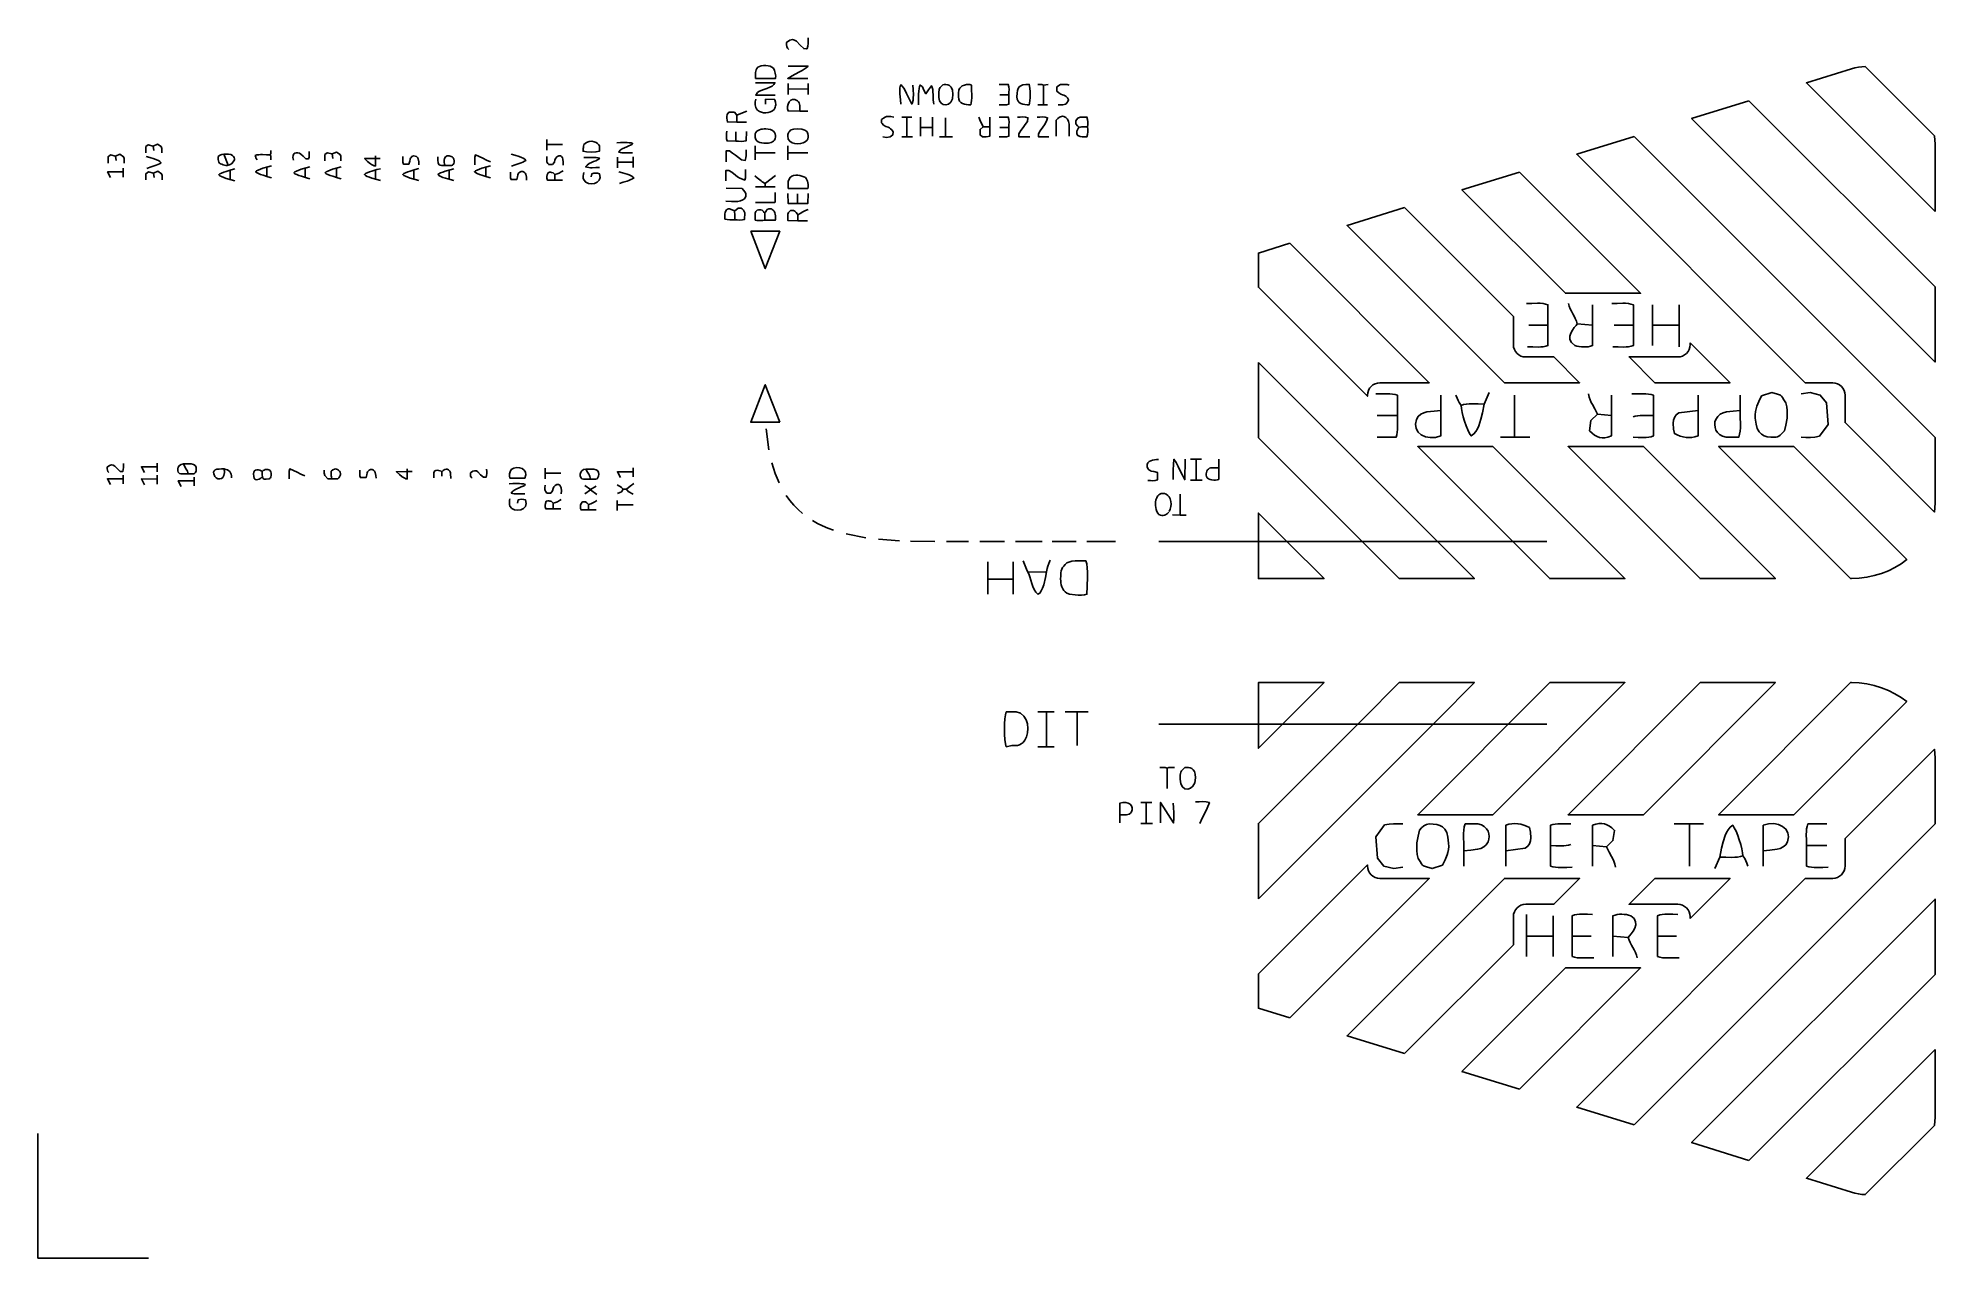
# Model space of a CAD drawing. Extents: x -117 to 9, y -90 to -9.
import ezdxf

# ---------------------------------------------------------------- set-up
doc = ezdxf.new("R2010")
doc.units = 0
doc.layers.add('LINE-ART', color=7, linetype='CONTINUOUS')

msp = doc.modelspace()

# ---------------------------------------------------------------- linework, layer by layer
at = {"layer": 'LINE-ART', "color": 250}
for points in [[(-67.5874, -9.9168), (-67.672, -9.82), (-67.7154, -9.7221), (-67.7305, -9.6033), (-67.7302, -9.4438), (-67.5217, -9.2982), (-67.3466, -9.2511), (-67.1978, -9.2813), (-67.0679, -9.3676), (-66.835, -9.6236), (-66.5891, -9.8495), (-66.4398, -9.8665), (-66.3706, -9.8539), (-66.3211, -9.6844), (-66.303, -9.5129), (-66.3014, -9.3345), (-66.3015, -9.144)], [(-66.3263, -11.8303), (-67.6602, -11.8317), (-67.36, -11.6669), (-66.9145, -11.4235), (-66.694, -11.2964), (-66.5052, -11.1786), (-66.3708, -11.0798), (-66.3136, -11.0096), (-67.6218, -11.0081)], [(-68.4975, -12.9431), (-69.7039, -12.9415), (-69.7824, -12.9452), (-69.671, -12.7693), (-69.5686, -12.6997), (-69.4184, -12.6335), (-69.2382, -12.5675), (-69.0459, -12.4983), (-68.8593, -12.4226), (-68.6964, -12.3371), (-68.575, -12.2385), (-68.513, -12.1235), (-69.7932, -12.121)], [(-67.6397, -12.1733), (-67.6403, -12.5859), (-67.6404, -12.8953)], [(-66.3025, -12.5383), (-67.6402, -12.5292)], [(-66.3028, -12.897), (-66.3025, -12.6039), (-66.3021, -12.1749)], [(-60.1507, -13.5434), (-60.1732, -13.2457), (-60.2088, -12.855), (-60.2164, -12.661), (-60.2092, -12.4873), (-60.1812, -12.3483), (-60.1264, -12.2586), (-60.0413, -12.3398), (-59.9493, -12.4727), (-59.8532, -12.6428), (-59.756, -12.8354), (-59.5701, -13.2293), (-59.415, -13.5371), (-59.3617, -13.4258), (-59.3291, -13.2811), (-59.3129, -13.1131), (-59.309, -12.9319), (-59.3215, -12.5701), (-59.3331, -12.2764)], [(-58.9654, -13.5843), (-58.9636, -13.2722), (-58.9573, -12.8742), (-58.9474, -12.6782), (-58.9302, -12.503), (-58.9037, -12.3627), (-58.8658, -12.2713), (-58.7809, -12.3186), (-58.721, -12.3738), (-58.6787, -12.4366), (-58.6467, -12.5066), (-58.5842, -12.666), (-58.4749, -12.8486), (-58.3015, -12.5918), (-58.1071, -12.3173), (-58.0542, -12.4288), (-58.0233, -12.5717), (-58.0081, -12.7362), (-58.0022, -12.9126), (-57.9991, -13.0912), (-57.9926, -13.2623), (-57.9762, -13.4163), (-57.9435, -13.5434)], [(-53.5702, -12.9303), (-52.9571, -12.9303), (-52.9528, -12.7545), (-52.949, -12.5723), (-52.9595, -12.3954), (-52.9981, -12.2355), (-53.6112, -12.2355)], [(-51.0361, -13.5843), (-50.6682, -13.5843), (-50.6682, -12.2764), (-50.7682, -12.2436), (-50.8446, -12.2325), (-50.9248, -12.2331), (-51.0361, -12.2355)], [(-50.3413, -12.2355), (-50.6682, -12.2764)], [(-49.6874, -13.5843), (-49.3822, -13.582), (-49.2056, -13.551), (-49.1463, -13.5134), (-49.0962, -13.4549), (-49.0475, -13.3711), (-48.9926, -13.2573), (-49.0679, -13.128), (-49.1438, -13.0435), (-49.2229, -12.9895), (-49.3083, -12.9521), (-49.4027, -12.917), (-49.5091, -12.8702), (-49.6303, -12.7976), (-49.7691, -12.6851), (-49.7691, -12.399), (-49.5238, -12.2355), (-49.3738, -12.2325), (-49.2269, -12.2308), (-49.0855, -12.2417), (-48.9516, -12.2764)], [(-69.1466, -13.5494), (-69.1379, -13.2296), (-68.5638, -13.2218), (-68.5062, -13.2547), (-68.4658, -13.4186), (-68.4593, -13.5827), (-68.4701, -13.6636), (-68.4909, -13.7429), (-68.5222, -13.8201), (-68.5645, -13.8948), (-68.6767, -13.9843), (-68.8083, -14.0517), (-68.9534, -14.0961), (-69.1056, -14.1162), (-69.2589, -14.1112), (-69.4072, -14.0799), (-69.5442, -14.0213), (-69.664, -13.9343), (-69.7319, -13.8568), (-69.7793, -13.7723), (-69.8089, -13.6821), (-69.8231, -13.588), (-69.8159, -13.3943), (-69.7782, -13.204)], [(-66.8458, -14.0042), (-66.8438, -13.8267), (-66.8535, -13.6357), (-66.87, -13.5431), (-66.8981, -13.4566), (-66.9408, -13.3795), (-67.0008, -13.3148), (-67.1816, -13.2306), (-67.3361, -13.2268), (-67.4629, -13.2873), (-67.5607, -13.3962), (-67.628, -13.5375), (-67.6635, -13.695), (-67.6658, -13.8529), (-67.6336, -13.9951), (-66.8458, -14.0042), (-66.3288, -14.0049)], [(-53.6112, -13.5843), (-53.4449, -13.5881), (-53.2738, -13.591), (-53.1079, -13.5803), (-52.9571, -13.5434), (-52.9571, -12.9303)], [(-50.3822, -13.5843), (-50.6682, -13.5843)], [(-71.0495, -14.7341), (-71.6623, -14.7216), (-71.694, -14.6003), (-71.7026, -14.4848), (-71.6988, -14.3649), (-71.6933, -14.2306), (-71.5676, -14.0696), (-71.1996, -14.0769), (-71.0404, -14.2846)], [(-70.3956, -14.7469), (-71.0495, -14.7341), (-71.0404, -14.2846), (-70.6694, -14.1284), (-70.3809, -14.0115)], [(-61.336, -15.7096), (-61.0907, -15.7505), (-60.8455, -15.7096), (-60.6821, -15.587), (-60.641, -15.3827), (-60.7341, -15.2604), (-60.8218, -15.175), (-60.9052, -15.1175), (-60.9855, -15.0789), (-61.1404, -15.0223), (-61.2951, -14.9331), (-61.3859, -14.8323), (-61.4202, -14.7751), (-61.4225, -14.7049), (-61.4178, -14.5652), (-61.297, -14.467), (-61.1878, -14.4039), (-61.0871, -14.3694), (-60.9918, -14.3571), (-60.8044, -14.3735), (-60.6002, -14.4017)], [(-60.0689, -15.7096), (-59.7419, -15.7096), (-59.7419, -14.4017)], [(-59.415, -14.4017), (-59.7419, -14.4017), (-60.0689, -14.4017)], [(-58.0252, -14.4017), (-58.0252, -15.0965), (-58.8428, -15.0965), (-58.8428, -14.4017)], [(-58.8428, -15.6687), (-58.8428, -15.0965)], [(-58.0252, -15.6687), (-58.0252, -15.0965)], [(-57.5757, -15.7096), (-57.167, -15.7096), (-57.167, -14.4426)], [(-54.2243, -14.4017), (-54.2243, -15.0557), (-54.6738, -15.0557), (-54.7555, -14.8513), (-54.8373, -14.6878), (-54.9599, -14.4017)], [(-54.2243, -15.0557), (-54.2243, -15.6687), (-54.345, -15.7028), (-54.4603, -15.7138), (-54.5802, -15.7124), (-54.7146, -15.7096), (-54.8782, -15.587), (-54.8782, -15.2191), (-54.6738, -15.0557)], [(-53.5702, -15.0965), (-52.9571, -15.0965), (-52.9528, -14.9206), (-52.949, -14.7384), (-52.9595, -14.5615), (-52.9981, -14.4017), (-53.6112, -14.4017)], [(-53.6112, -15.7096), (-53.4449, -15.7134), (-53.2738, -15.7163), (-53.1079, -15.7056), (-52.9571, -15.6687), (-52.9571, -15.0965)], [(-51.5676, -15.7096), (-52.3033, -15.7096), (-52.3033, -15.5053), (-52.1537, -15.3034), (-52.0171, -15.0966), (-51.8805, -14.8897), (-51.7309, -14.6878), (-51.6902, -14.4426), (-51.85, -14.404), (-52.0268, -14.3935), (-52.2091, -14.3974), (-52.3849, -14.4017)], [(-50.3005, -15.7096), (-50.9953, -15.7096), (-50.9953, -15.5053), (-50.8851, -15.3221), (-50.6964, -15.0671), (-50.596, -14.9205), (-50.5039, -14.7655), (-50.4295, -14.6051), (-50.3822, -14.4426), (-50.542, -14.404), (-50.7189, -14.3935), (-50.9012, -14.3974), (-51.0771, -14.4017)], [(-48.9516, -15.6687), (-48.9428, -15.2906), (-48.9585, -14.8822), (-48.9952, -14.6962), (-49.0617, -14.5382), (-49.1659, -14.42), (-49.3156, -14.3533), (-49.3927, -14.346), (-49.4645, -14.3557), (-49.5316, -14.3795), (-49.5943, -14.4144), (-49.7083, -14.5058), (-49.81, -14.606), (-49.81, -15.6687)], [(-48.2159, -14.4017), (-48.3795, -14.4834), (-48.4703, -14.5842), (-48.5045, -14.6415), (-48.5068, -14.7117), (-48.5021, -14.8513), (-48.3969, -14.9776), (-48.3356, -15.0572), (-48.3049, -15.0779), (-48.2656, -15.085), (-48.2108, -15.0778), (-48.1342, -15.0557), (-47.7255, -15.0557), (-47.7217, -14.8894), (-47.7188, -14.7183), (-47.7295, -14.5524), (-47.7664, -14.4017), (-48.2159, -14.4017)], [(-48.3177, -15.0713), (-48.3719, -15.2044), (-48.4335, -15.3453), (-48.4515, -15.4169), (-48.4527, -15.4883), (-48.4307, -15.5589), (-48.3795, -15.6279), (-48.2289, -15.6938), (-48.0904, -15.716), (-47.9432, -15.7145), (-47.7664, -15.7096), (-47.7295, -15.5589), (-47.7188, -15.393), (-47.7217, -15.2219), (-47.7255, -15.0557)], [(-110.3318, -16.7818), (-110.3318, -16.3673), (-110.166, -16.243), (-109.8344, -16.3259), (-109.793, -16.6159)], [(-109.8344, -16.3259), (-109.5443, -16.2016), (-109.2956, -16.3673), (-109.2647, -16.48), (-109.2532, -16.5683), (-109.2526, -16.6597), (-109.2543, -16.7818)], [(-82.6328, -16.231), (-83.6689, -16.231), (-83.6689, -15.8994)], [(-82.6328, -16.231), (-83.6689, -16.231), (-83.6689, -15.8994)], [(-83.6689, -16.604), (-83.6689, -16.231)], [(-77.9815, -16.7703), (-78.2086, -16.7775), (-78.45, -16.7861), (-78.5696, -16.7847), (-78.685, -16.7764), (-78.7938, -16.7586), (-78.8932, -16.7289), (-78.7878, -16.6064), (-78.6558, -16.5104), (-78.5092, -16.4346), (-78.3599, -16.3732), (-78.2198, -16.3199), (-78.101, -16.2688), (-78.0154, -16.2137), (-77.9749, -16.1486), (-78.0751, -16.1211), (-78.1981, -16.1044), (-78.337, -16.0962), (-78.4845, -16.0943), (-78.7767, -16.101), (-79.0178, -16.1071)], [(-71.7155, -15.3337), (-71.7226, -15.5), (-71.7289, -15.671), (-71.7215, -15.8371), (-71.6876, -15.9886), (-71.1157, -16)], [(-71.1032, -15.3871), (-71.1157, -16), (-70.9399, -16.0079), (-70.7577, -16.0153), (-70.5807, -16.0084), (-70.4201, -15.9729), (-70.4077, -15.36)], [(-69.8146, -16.3141), (-69.8151, -16.749), (-69.8068, -16.7737), (-69.8152, -16.7981), (-69.8157, -17.2413)], [(-67.6443, -16.309), (-67.6448, -16.7442), (-67.6368, -16.7687), (-67.645, -16.7932), (-67.6456, -17.2365)], [(-59.3741, -15.7096), (-59.7419, -15.7096)], [(-56.7174, -15.7096), (-57.167, -15.7096)], [(-112.839, -17.4557), (-112.839, -17.0411), (-112.6732, -16.9168), (-112.3416, -16.9997), (-112.3003, -17.2898)], [(-112.3416, -16.9997), (-112.0515, -16.8754), (-111.8029, -17.0411), (-111.772, -17.1538), (-111.7605, -17.2421), (-111.7598, -17.3336), (-111.7615, -17.4557)], [(-110.2696, -17.8114), (-110.0335, -17.7228), (-109.7712, -17.6419), (-109.6418, -17.5993), (-109.5198, -17.5525), (-109.4097, -17.4995), (-109.3163, -17.4383), (-109.3885, -17.3635), (-109.494, -17.2971), (-109.6236, -17.2381), (-109.768, -17.1858), (-110.0648, -17.0971), (-110.311, -17.0239)], [(-104.8473, -17.5939), (-104.9207, -17.6113), (-105.0055, -17.6126), (-105.0967, -17.6001), (-105.1894, -17.5758), (-105.2786, -17.5419), (-105.3593, -17.5007), (-105.4266, -17.4543), (-105.4755, -17.4048), (-105.5055, -17.3004), (-105.5171, -17.2243), (-105.5183, -17.1452), (-105.5169, -17.0317), (-105.422, -16.957), (-105.3472, -16.9093), (-105.2641, -16.8813), (-105.1439, -16.866), (-104.8473, -17.5939), (-104.7643, -17.5705), (-104.7154, -17.5583), (-104.6719, -17.5373), (-104.605, -17.4877), (-104.51, -17.3737), (-104.4424, -17.2413), (-104.4324, -17.1703), (-104.4457, -17.0973), (-104.4876, -17.0232), (-104.5636, -16.9489), (-104.6805, -16.8991), (-104.84, -16.8747), (-105.0064, -16.8667), (-105.1439, -16.866)], [(-102.9279, -17.2434), (-102.9884, -17.1548), (-103.0113, -17.1072), (-103.0235, -17.0551), (-103.0523, -16.9532), (-102.9443, -16.9212), (-102.8255, -16.9024), (-102.6992, -16.8939), (-102.5681, -16.8931), (-102.3041, -16.9035), (-102.0576, -16.9118), (-102.0262, -16.8269), (-102.0148, -16.7754), (-102.0144, -16.7195), (-102.0162, -16.6218)], [(-101.9685, -18.4318), (-102.2062, -18.3635), (-102.5347, -18.2703), (-102.6994, -18.2161), (-102.8465, -18.1576), (-102.9625, -18.0957), (-103.034, -18.0309), (-102.964, -17.9764), (-102.8498, -17.9189), (-102.7043, -17.8609), (-102.5406, -17.8049), (-102.2106, -17.7081), (-101.964, -17.6477)], [(-102.0162, -17.2434), (-102.014, -17.1382), (-102.0138, -17.0698), (-102.0252, -17.0053), (-102.0576, -16.9118)], [(-100.5081, -17.2692), (-100.5489, -17.083), (-100.5405, -16.9451), (-100.4928, -16.8507), (-100.4158, -16.7949), (-100.3193, -16.7728), (-100.2135, -16.7796), (-100.1081, -16.8103), (-100.0132, -16.8602), (-99.8675, -16.9893), (-99.7828, -17.098), (-99.7412, -17.1393), (-99.6883, -17.1692), (-99.6152, -17.1856), (-99.5133, -17.1863), (-99.4788, -17.0638), (-99.4677, -16.9468), (-99.469, -16.8253), (-99.4719, -16.689)], [(-98.4345, -17.3107), (-98.4345, -16.8961), (-98.2687, -16.7718), (-97.9371, -16.8547), (-97.8957, -17.1448)], [(-97.9371, -16.8547), (-97.647, -16.7304), (-97.3983, -16.8961), (-97.3674, -17.0088), (-97.3559, -17.0971), (-97.3552, -17.1885), (-97.3569, -17.3107)], [(-94.7396, -17.1434), (-95.062, -17.1434), (-95.0587, -17.6468), (-95.1469, -17.632), (-95.2325, -17.602), (-95.3172, -17.5579), (-95.4026, -17.5009), (-95.5815, -17.3521), (-95.7818, -17.1644), (-95.062, -17.1434), (-95.062, -16.9777)], [(-92.1708, -17.5646), (-92.181, -17.3697), (-92.229, -17.1724), (-92.2754, -17.0895), (-92.3412, -17.0261), (-92.4295, -16.9888), (-92.5437, -16.9843), (-92.635, -17.0321), (-92.6962, -17.0822), (-92.7344, -17.1363), (-92.7569, -17.1961), (-92.7836, -17.3388), (-92.8339, -17.5232), (-93.2068, -17.5232), (-93.2414, -17.4007), (-93.2525, -17.2837), (-93.2512, -17.1621), (-93.2483, -17.0258)], [(-90.4263, -17.6148), (-90.0119, -17.6148), (-89.951, -17.5976), (-89.8993, -17.5505), (-89.8601, -17.4807), (-89.8368, -17.395), (-89.8329, -17.3006), (-89.8515, -17.2043), (-89.8963, -17.1133), (-89.9704, -17.0345), (-90.158, -16.9731), (-90.2997, -16.9822), (-90.3997, -17.0458), (-90.4625, -17.1477), (-90.4922, -17.2717), (-90.4932, -17.4017), (-90.4698, -17.5214), (-90.4263, -17.6148), (-90.675, -17.6148), (-90.7567, -17.5993), (-90.8183, -17.5645), (-90.8624, -17.5119), (-90.8921, -17.4431), (-90.9196, -17.2624), (-90.9236, -17.0345)], [(-87.4152, -18.4318), (-87.6529, -18.3635), (-87.9815, -18.2703), (-88.1462, -18.2161), (-88.2933, -18.1576), (-88.4093, -18.0957), (-88.4809, -18.0309), (-88.4109, -17.9764), (-88.2966, -17.9189), (-88.151, -17.8609), (-87.9873, -17.8049), (-87.6573, -17.7081), (-87.4106, -17.6477)], [(-88.4603, -17.5798), (-88.4641, -17.4112), (-88.4671, -17.2377), (-88.4563, -17.0695), (-88.4188, -16.9166), (-88.1599, -17.021), (-87.9159, -17.1394), (-87.6748, -17.2604), (-87.4242, -17.3725)], [(-86.0097, -17.6542), (-85.7736, -17.5656), (-85.5113, -17.4847), (-85.3819, -17.4421), (-85.2599, -17.3953), (-85.1498, -17.3423), (-85.0564, -17.2811), (-85.1286, -17.2063), (-85.2341, -17.1399), (-85.3637, -17.081), (-85.5081, -17.0286), (-85.8049, -16.9399), (-86.0511, -16.8667)], [(-82.5913, -17.5986), (-82.5879, -17.4061), (-82.6065, -17.1943), (-82.6374, -17.1018), (-82.69, -17.0292), (-82.7695, -16.9848), (-82.8815, -16.9769), (-83.0041, -17.0469), (-83.0836, -17.1335), (-83.1345, -17.2455), (-83.1715, -17.3915), (-83.2958, -17.5573), (-83.5446, -17.5573), (-83.6039, -17.486), (-83.6433, -17.4254), (-83.6665, -17.3706), (-83.6772, -17.317), (-83.6759, -17.194), (-83.6689, -17.0184)], [(-80.1815, -17.753), (-80.4085, -17.7602), (-80.6499, -17.7688), (-80.7695, -17.7675), (-80.885, -17.7591), (-80.9938, -17.7413), (-81.0932, -17.7116), (-80.9878, -17.5891), (-80.8558, -17.4931), (-80.7092, -17.4173), (-80.5599, -17.3559), (-80.4198, -17.3026), (-80.301, -17.2515), (-80.2154, -17.1964), (-80.1749, -17.1313), (-80.2751, -17.1038), (-80.3981, -17.0871), (-80.537, -17.0789), (-80.6845, -17.077), (-80.9767, -17.0837), (-81.2178, -17.0898)], [(-77.9281, -17.3915), (-78.9642, -17.3915), (-78.9642, -17.0599)], [(-78.9642, -17.7644), (-78.9642, -17.3915)], [(-77.9281, -17.3708), (-77.9281, -17.0392)], [(-77.9281, -17.7438), (-77.9281, -17.3708)], [(-71.7563, -17.377), (-71.7417, -16.6415), (-71.5373, -16.6455), (-71.3384, -16.7992), (-71.1344, -16.9399), (-70.9304, -17.0806), (-70.7316, -17.2342), (-70.4872, -17.2797), (-70.4454, -17.1208), (-70.4314, -16.9442), (-70.4316, -16.7619), (-70.4325, -16.586)], [(-68.5021, -16.775), (-69.8068, -16.7737)], [(-66.3322, -16.7701), (-67.6368, -16.7687)], [(-112.6676, -18.4259), (-112.8725, -18.042), (-111.8228, -18.0441), (-111.8228, -17.7954)], [(-111.8228, -18.0441), (-111.8228, -18.3864)], [(-110.3179, -18.5815), (-110.3179, -18.1669), (-110.1521, -18.0426), (-109.8205, -18.1255), (-109.7791, -18.4156)], [(-109.8205, -18.1255), (-109.5304, -18.0012), (-109.2817, -18.1669), (-109.2508, -18.2796), (-109.2393, -18.3679), (-109.2387, -18.4593), (-109.2404, -18.5815)], [(-104.4098, -18.6346), (-104.6476, -18.5663), (-104.9761, -18.4731), (-105.1409, -18.4189), (-105.288, -18.3604), (-105.404, -18.2985), (-105.4755, -18.2337), (-105.4055, -18.1792), (-105.2912, -18.1217), (-105.1457, -18.0637), (-104.982, -18.0077), (-104.652, -17.9109), (-104.4054, -17.8505)], [(-104.7294, -17.9327), (-104.7294, -18.5477)], [(-102.2879, -17.7299), (-102.2879, -18.3449)], [(-99.4191, -18.499), (-99.6569, -18.4307), (-99.9854, -18.3375), (-100.1501, -18.2833), (-100.2972, -18.2249), (-100.4132, -18.163), (-100.4847, -18.0982), (-100.4147, -18.0436), (-100.3004, -17.9862), (-100.1549, -17.9282), (-99.9912, -17.8721), (-99.6612, -17.7753), (-99.4145, -17.715)], [(-99.7386, -17.7971), (-99.7386, -18.4121)], [(-97.3403, -18.499), (-97.578, -18.4307), (-97.9066, -18.3375), (-98.0713, -18.2833), (-98.2184, -18.2249), (-98.3344, -18.163), (-98.406, -18.0982), (-98.336, -18.0436), (-98.2217, -17.9862), (-98.0761, -17.9282), (-97.9124, -17.8721), (-97.5824, -17.7753), (-97.3357, -17.715)], [(-97.6598, -17.7971), (-97.6598, -18.4084)], [(-94.7301, -18.6165), (-94.9679, -18.5482), (-95.2964, -18.455), (-95.4611, -18.4008), (-95.6082, -18.3424), (-95.7243, -18.2805), (-95.7958, -18.2157), (-95.7258, -18.1612), (-95.6115, -18.1037), (-95.4659, -18.0457), (-95.3022, -17.9896), (-94.9722, -17.8928), (-94.7256, -17.8325)], [(-95.0497, -17.9146), (-95.0497, -18.5259)], [(-92.1813, -18.6126), (-92.419, -18.5443), (-92.7476, -18.4511), (-92.9123, -18.3969), (-93.0594, -18.3384), (-93.1754, -18.2765), (-93.247, -18.2117), (-93.177, -18.1572), (-93.0627, -18.0997), (-92.9171, -18.0417), (-92.7534, -17.9857), (-92.4234, -17.8889), (-92.1768, -17.8285)], [(-92.5009, -17.9107), (-92.5009, -18.5219)], [(-89.8496, -18.6253), (-90.0873, -18.5569), (-90.4159, -18.4637), (-90.5806, -18.4095), (-90.7277, -18.3511), (-90.8437, -18.2892), (-90.9153, -18.2244), (-90.8453, -18.1699), (-90.731, -18.1124), (-90.5854, -18.0544), (-90.4217, -17.9984), (-90.0917, -17.9016), (-89.8451, -17.8412)], [(-90.1692, -17.9233), (-90.1692, -18.5346)], [(-87.7347, -17.7299), (-87.7347, -18.3411)], [(-85.0126, -18.5982), (-85.0228, -18.4033), (-85.0708, -18.206), (-85.1173, -18.1231), (-85.183, -18.0597), (-85.2713, -18.0224), (-85.3855, -18.0179), (-85.4768, -18.0657), (-85.538, -18.1158), (-85.5762, -18.1699), (-85.5987, -18.2297), (-85.6254, -18.3724), (-85.6757, -18.5568), (-86.0487, -18.5568), (-86.0832, -18.4343), (-86.0944, -18.3173), (-86.0931, -18.1957), (-86.0902, -18.0594)], [(-83.1301, -18.2204), (-83.1301, -18.5934), (-83.6275, -18.5934), (-83.6678, -18.4571), (-83.6717, -18.3426), (-83.6431, -18.2293), (-83.5861, -18.096), (-83.486, -18.0679), (-83.4205, -18.0629), (-83.355, -18.0744), (-83.2545, -18.096), (-83.1301, -18.2204), (-82.9875, -18.1784), (-82.8512, -18.1187), (-82.7196, -18.0476), (-82.5913, -17.9717)], [(-82.6328, -18.5934), (-83.1301, -18.5934)], [(-80.7203, -18.3747), (-80.6788, -18.1675), (-80.5542, -18.1311), (-80.4302, -18.119), (-80.3061, -18.1311), (-80.1815, -18.1675), (-80.1367, -18.4078), (-80.1918, -18.5968), (-80.3217, -18.7333), (-80.5014, -18.8159), (-80.7059, -18.8433), (-80.9102, -18.8144), (-81.0892, -18.7277), (-81.2178, -18.582), (-81.2543, -18.459), (-81.2559, -18.3223), (-81.2384, -18.1911), (-81.2178, -18.0846)], [(-78.8396, -18.8194), (-78.6035, -18.7307), (-78.3412, -18.6498), (-78.2118, -18.6072), (-78.0898, -18.5604), (-77.9797, -18.5075), (-77.8863, -18.4463), (-77.9585, -18.3715), (-78.064, -18.3051), (-78.1935, -18.2461), (-78.338, -18.1938), (-78.6348, -18.1051), (-78.881, -18.0318)], [(-71.7818, -18.6438), (-71.7678, -17.9491), (-71.5635, -17.9532), (-71.3826, -18.0671), (-71.1314, -18.2608), (-70.9868, -18.3642), (-70.8337, -18.4594), (-70.6748, -18.537), (-70.5133, -18.5876), (-70.4716, -18.4285), (-70.4576, -18.2519), (-70.4578, -18.0695), (-70.4587, -17.8936)], [(-69.8012, -19.0303), (-69.1695, -19.031), (-69.1694, -18.8093), (-69.3497, -18.7107), (-69.4233, -18.6449), (-69.6857, -18.4395), (-69.8416, -18.3082)], [(-68.4628, -18.2933), (-69.1282, -18.8013), (-69.1694, -18.8093)], [(-71.7679, -19.9933), (-71.39, -20.0097), (-70.9814, -20.0022), (-70.7947, -19.9692), (-70.6354, -19.9058), (-70.5151, -19.804), (-70.4454, -19.6556), (-70.4365, -19.5787), (-70.4448, -19.5067), (-70.4673, -19.4392), (-70.501, -19.3758), (-70.5901, -19.26), (-70.6882, -19.1563), (-71.7507, -19.1352)], [(-68.4832, -19.413), (-68.4839, -20.0486), (-68.5085, -20.0731), (-69.7968, -20.0718)], [(-68.5047, -19.0319), (-69.1695, -19.031)], [(-67.0079, -19.5101), (-67.0088, -20.1501), (-67.6405, -20.1414), (-67.6482, -19.4849)], [(-66.3104, -19.4865), (-66.3196, -20.1428), (-67.0088, -20.1501)], [(-71.1832, -20.639), (-71.3152, -20.5822), (-71.4549, -20.5178), (-71.5261, -20.4983), (-71.5976, -20.4957), (-71.6686, -20.5162), (-71.7386, -20.566), (-71.8074, -20.7152), (-71.8324, -20.8533), (-71.8339, -21.0005), (-71.8326, -21.1774), (-71.6825, -21.2174), (-71.5169, -21.2314), (-71.3458, -21.2319), (-71.1795, -21.2315)], [(-70.5159, -20.7542), (-70.5942, -20.589), (-70.6932, -20.4962), (-70.7498, -20.4609), (-70.82, -20.4571), (-70.9597, -20.459), (-71.088, -20.5617), (-71.1689, -20.6214), (-71.1902, -20.6516), (-71.198, -20.6909), (-71.192, -20.7458), (-71.1714, -20.8229), (-71.1795, -21.2315), (-71.0133, -21.2385), (-70.8423, -21.2449), (-70.6762, -21.2375), (-70.5248, -21.2035), (-70.5159, -20.7542)], [(-69.8229, -21.2451), (-69.7129, -21.2645), (-69.5173, -21.2684), (-69.3124, -21.265), (-69.1746, -21.2623), (-69.1823, -20.7617), (-69.2478, -20.7208), (-69.2789, -20.6837), (-69.3135, -20.6375), (-69.3685, -20.5939), (-69.461, -20.5645), (-69.5872, -20.5592), (-69.6925, -20.5908), (-69.7352, -20.6227), (-69.7703, -20.6666), (-69.7969, -20.7233), (-69.8141, -20.7938), (-69.8229, -21.2451)], [(-69.1746, -21.2623), (-68.4935, -21.2548), (-68.4733, -21.1765), (-68.465, -21.0803), (-68.4694, -20.9735), (-68.4868, -20.8632), (-68.5178, -20.7568), (-68.5629, -20.6614), (-68.6227, -20.5842), (-68.6978, -20.5325), (-68.7451, -20.5081), (-68.7982, -20.4962), (-68.8546, -20.4957), (-68.9115, -20.5053), (-69.0163, -20.5504), (-69.0918, -20.6223), (-69.1191, -20.697), (-69.1823, -20.7617)], [(-66.9854, -21.2909), (-66.9771, -20.8889), (-67.0178, -20.8477), (-67.0929, -20.7384), (-67.182, -20.6609), (-67.2784, -20.615), (-67.3756, -20.6006), (-67.4671, -20.6176), (-67.5463, -20.6658), (-67.6067, -20.7451), (-67.6417, -20.8553), (-67.642, -21.282), (-66.9854, -21.2909), (-66.3374, -21.2916)], [(-66.9771, -20.8889), (-66.8216, -20.8069), (-66.6596, -20.7023), (-66.488, -20.6029), (-66.3035, -20.5368)], [(-18.5632, -26.7878), (-18.1989, -26.7788), (-17.8214, -26.7708), (-17.6353, -26.7762), (-17.4549, -26.7925), (-17.2834, -26.8233), (-17.1238, -26.8723), (-17.1239, -28.2271)], [(-15.1765, -28.1424), (-15.2347, -27.9654), (-15.3087, -27.7963), (-15.3929, -27.6323), (-15.4817, -27.4705), (-15.5694, -27.3079), (-15.6503, -27.1419), (-15.7189, -26.9695), (-15.7693, -26.7878)], [(-14.1605, -28.2271), (-15.1765, -28.1424), (-15.2606, -28.244), (-15.3776, -28.3862), (-15.5021, -28.5598), (-15.6086, -28.7558), (-15.6717, -28.9651), (-15.6659, -29.1785), (-15.5658, -29.3871), (-15.3458, -29.5817), (-15.2046, -29.6217), (-15.0573, -29.6518), (-14.9061, -29.6714), (-14.7529, -29.6795), (-14.5997, -29.6755), (-14.4485, -29.6583), (-14.3015, -29.6273), (-14.1605, -29.5817), (-14.1605, -28.2271), (-14.1605, -26.8724)], [(-12.8905, -26.7878), (-12.5262, -26.7788), (-12.1487, -26.7708), (-11.9626, -26.7762), (-11.7823, -26.7925), (-11.6108, -26.8233), (-11.4512, -26.8723), (-11.4512, -28.2271)], [(-10.1812, -26.8724), (-10.1812, -28.2271)], [(-8.4032, -26.8723), (-8.4033, -28.2271)], [(-18.3938, -28.2271), (-17.1239, -28.2271), (-17.1239, -29.5817), (-17.2748, -29.6284), (-17.4361, -29.6582), (-17.6053, -29.6744), (-17.7797, -29.6803), (-18.1341, -29.6742), (-18.4785, -29.6663)], [(-12.7212, -28.227), (-11.4512, -28.2271), (-11.4512, -29.5817), (-11.6021, -29.6284), (-11.7634, -29.6582), (-11.9326, -29.6744), (-12.1071, -29.6803), (-12.4614, -29.6742), (-12.8058, -29.6664)], [(-10.1812, -29.5817), (-10.1812, -28.2271), (-8.4033, -28.2271), (-8.4032, -29.6664)], [(-28.5731, -32.7991), (-28.2088, -32.7901), (-27.8313, -32.7822), (-27.6452, -32.7875), (-27.4649, -32.8038), (-27.2934, -32.8347), (-27.1338, -32.8837), (-27.1338, -34.2384)], [(-21.3765, -33.4763), (-21.0378, -32.7143)], [(-11.5552, -32.7991), (-11.1909, -32.7901), (-10.8134, -32.7821), (-10.6273, -32.7875), (-10.4469, -32.8038), (-10.2754, -32.8347), (-10.1158, -32.8838), (-10.1158, -34.2383)], [(-0.2945, -32.7991), (0.298, -32.7137), (0.9762, -32.8811), (1.3963, -33.3938), (1.5028, -34.8302), (0.9147, -35.6115), (0.6092, -35.6691), (0.3187, -35.6866), (0.0239, -35.6831), (-0.2945, -35.6777)], [(-24.2551, -33.8998), (-24.6993, -33.9372), (-25.1685, -33.9927), (-25.3876, -34.0534), (-25.5831, -34.1499), (-25.7451, -34.2928), (-25.8638, -34.4924), (-25.9376, -34.8135), (-25.8972, -35.0957), (-25.7604, -35.3323), (-25.5451, -35.5164), (-25.269, -35.6413), (-24.9501, -35.7002), (-24.6062, -35.6864), (-24.2552, -35.5931), (-24.2551, -33.8998), (-24.2551, -32.8838)], [(-22.9006, -33.5611), (-22.7322, -33.5097), (-22.5506, -33.4777), (-22.3591, -33.4612), (-22.1613, -33.4563), (-21.7607, -33.4662), (-21.3765, -33.4763), (-21.4825, -34.0659), (-21.595, -34.4848), (-21.7225, -34.91), (-21.8076, -35.1104), (-21.9152, -35.295), (-22.0516, -35.4578), (-22.2231, -35.5931), (-22.3323, -35.4229), (-22.4458, -35.1912), (-22.5579, -34.9168), (-22.6631, -34.6184), (-22.7556, -34.3148), (-22.8298, -34.0249), (-22.88, -33.7674), (-22.9006, -33.5611), (-23.0261, -33.3726), (-23.0976, -33.2281), (-23.1552, -33.0808), (-23.2391, -32.8838)], [(-19.3445, -32.8838), (-19.3445, -35.6777)], [(-13.8413, -34.1538), (-14.01, -33.7988), (-14.1757, -33.5054), (-14.2524, -33.358), (-14.3223, -33.1975), (-14.3834, -33.0144), (-14.4338, -32.7991)], [(-12.9099, -34.2383), (-13.8413, -34.1538), (-14.2672, -34.5739), (-14.3718, -35.251), (-14.1963, -35.4092), (-14.029, -35.5352), (-13.8648, -35.6286), (-13.6986, -35.689), (-13.5252, -35.7161), (-13.3393, -35.7094), (-13.1359, -35.6685), (-12.9098, -35.5931), (-12.9099, -34.2383), (-12.9098, -32.8837)], [(-7.1525, -33.8997), (-8.4233, -34.064), (-8.6048, -34.1961), (-8.7218, -34.3613), (-8.786, -34.5486), (-8.8088, -34.747), (-8.7763, -35.1334), (-8.7164, -35.4331), (-8.5276, -35.525), (-8.3366, -35.5998), (-8.1435, -35.6558), (-7.9485, -35.6912), (-7.7518, -35.7044), (-7.5534, -35.6936), (-7.3536, -35.6571), (-7.1525, -35.5931), (-7.1525, -33.8997), (-7.1525, -32.8837)], [(-4.3585, -33.8998), (-4.8082, -33.9391), (-5.267, -33.9952), (-5.4807, -34.0556), (-5.6737, -34.1516), (-5.8384, -34.2937), (-5.9672, -34.4923), (-6.0236, -34.6605), (-6.0423, -34.8406), (-6.0219, -35.0237), (-5.9611, -35.201), (-5.8588, -35.3639), (-5.7137, -35.5035), (-5.5245, -35.611), (-5.2899, -35.6777), (-4.4432, -35.6777), (-4.3848, -35.4832), (-4.3496, -35.2711), (-4.3326, -35.0463), (-4.3294, -34.8136), (-4.3449, -34.3437), (-4.3585, -33.8998), (-4.3585, -32.8838)], [(-68.9061, -36.5209), (-69.0893, -35.129)], [(-28.4885, -34.2383), (-27.1338, -34.2384), (-27.1248, -34.6027), (-27.1169, -34.9802), (-27.1223, -35.1663), (-27.1386, -35.3467), (-27.1695, -35.5182), (-27.2185, -35.6778), (-28.4885, -35.6777)], [(-11.4705, -34.323), (-11.3196, -34.2763), (-11.1583, -34.2465), (-10.9891, -34.2304), (-10.8146, -34.2245), (-10.4602, -34.2305), (-10.1158, -34.2383), (-10.1159, -35.5931), (-10.2668, -35.6397), (-10.4281, -35.6695), (-10.5973, -35.6857), (-10.7717, -35.6916), (-11.1261, -35.6856), (-11.4705, -35.6778)], [(-20.2759, -35.6778), (-19.3445, -35.6777), (-18.3285, -35.6778)], [(-112.7794, -38.0206), (-112.845, -37.9485), (-112.8793, -37.875), (-112.8925, -37.7852), (-112.8947, -37.6644), (-112.7389, -37.5509), (-112.607, -37.5125), (-112.4939, -37.5332), (-112.3941, -37.5966), (-112.2138, -37.787), (-112.0242, -37.9544), (-111.8585, -37.9544), (-111.8236, -37.8253), (-111.8125, -37.6951), (-111.814, -37.5599), (-111.817, -37.4157)], [(-110.4192, -38.0208), (-110.624, -37.6368), (-109.5744, -37.639), (-109.5744, -37.3902)], [(-109.5744, -37.639), (-109.5744, -37.9812)], [(-107.5369, -38.1124), (-107.9927, -38.1124), (-108.0985, -38.0838), (-108.1706, -38.0085), (-108.2078, -37.9021), (-108.2089, -37.7802), (-108.1726, -37.6583), (-108.0977, -37.5521), (-107.9829, -37.4772), (-107.8269, -37.4492), (-107.7336, -37.6432), (-107.6364, -37.7924), (-107.5946, -37.8624), (-107.5619, -37.9358), (-107.5415, -38.0175), (-107.5369, -38.1124), (-107.1661, -38.1124), (-107.0923, -38.0846), (-107.031, -38.0112), (-106.989, -37.9072), (-106.973, -37.7874), (-106.9898, -37.6669), (-107.046, -37.5606), (-107.1485, -37.4835), (-107.304, -37.4505), (-107.8269, -37.4492)], [(-107.7855, -37.4492), (-107.8269, -37.4492)], [(-105.1215, -37.7831), (-105.0988, -38.0286), (-105.1304, -38.2144), (-105.2035, -38.3442), (-105.3053, -38.4216), (-105.423, -38.4503), (-105.5437, -38.4338), (-105.6547, -38.376), (-105.7431, -38.2804), (-105.807, -38.1146), (-105.8189, -37.9905), (-105.7846, -37.9021), (-105.7098, -37.8432), (-105.6003, -37.8078), (-105.4619, -37.7901), (-105.3004, -37.7838), (-105.1215, -37.7831), (-104.9989, -37.8121), (-104.895, -37.8502), (-104.8092, -37.899), (-104.7406, -37.9603), (-104.6886, -38.0357), (-104.6523, -38.1268), (-104.6311, -38.2355), (-104.6242, -38.3633)], [(-102.5881, -38.3114), (-102.6891, -38.3927), (-102.7907, -38.4561), (-102.8887, -38.4955), (-102.9785, -38.5046), (-103.056, -38.4771), (-103.1167, -38.4067), (-103.1563, -38.2873), (-103.1705, -38.1124), (-103.1531, -37.9879), (-103.1045, -37.9039), (-103.0324, -37.8551), (-102.9446, -37.836), (-102.8489, -37.841), (-102.753, -37.8647), (-102.6645, -37.9017), (-102.5914, -37.9465), (-102.6012, -38.147), (-102.5794, -38.3389), (-102.5328, -38.4119), (-102.4497, -38.459), (-102.3204, -38.4723), (-102.1355, -38.4439), (-102.0812, -38.419), (-102.0393, -38.3708), (-102.0099, -38.3048), (-101.993, -38.2267), (-101.9888, -38.1421), (-101.9973, -38.0565), (-102.0185, -37.9756), (-102.0527, -37.9051), (-102.0882, -37.8639), (-102.1454, -37.8357), (-102.2178, -37.8207), (-102.2994, -37.8189), (-102.3838, -37.8304), (-102.4648, -37.8555), (-102.536, -37.8941), (-102.5914, -37.9465)], [(-100.8017, -38.444), (-100.8055, -38.2754), (-100.8085, -38.102), (-100.7977, -37.9337), (-100.7602, -37.7808), (-100.5013, -37.8853), (-100.2573, -38.0037), (-100.0162, -38.1246), (-99.7656, -38.2368)], [(-97.9722, -38.4371), (-97.5577, -38.4371), (-97.5017, -38.3717), (-97.4522, -38.3021), (-97.4133, -38.2293), (-97.389, -38.1545), (-97.3831, -38.0787), (-97.3997, -38.0031), (-97.4428, -37.9288), (-97.5162, -37.8569), (-97.5857, -37.812), (-97.6524, -37.7873), (-97.7165, -37.7805), (-97.7785, -37.7895), (-97.8978, -37.8461), (-98.0136, -37.9397), (-98.01, -38.1626), (-98.0006, -38.251), (-97.9873, -38.308), (-97.9722, -38.4371), (-98.2208, -38.4371), (-98.4281, -38.23), (-98.4694, -38.0642), (-98.4694, -37.8569)], [(-95.0239, -38.4039), (-95.0341, -38.209), (-95.0821, -38.0117), (-95.1285, -37.9288), (-95.1943, -37.8654), (-95.2826, -37.8281), (-95.3968, -37.8236), (-95.4881, -37.8714), (-95.5493, -37.9215), (-95.5875, -37.9756), (-95.61, -38.0354), (-95.6367, -38.1781), (-95.687, -38.3625), (-96.06, -38.3625), (-96.0945, -38.24), (-96.1056, -38.123), (-96.1043, -38.0014), (-96.1014, -37.8651)], [(-92.6267, -37.9466), (-92.9492, -37.9466), (-92.9458, -38.45), (-93.034, -38.4351), (-93.1196, -38.4051), (-93.2044, -38.3611), (-93.2897, -38.3041), (-93.4686, -38.1553), (-93.6689, -37.9676), (-92.9492, -37.9466), (-92.9492, -37.7809)], [(-90.6434, -37.9674), (-90.5532, -37.8812), (-90.5053, -37.8379), (-90.4539, -37.8178), (-90.3532, -37.8015), (-90.3016, -37.8025), (-90.2497, -37.819), (-90.1998, -37.8484), (-90.1545, -37.8878), (-90.1161, -37.9348), (-90.0871, -37.9865), (-90.0699, -38.0405), (-90.067, -38.0939), (-90.0632, -38.4232)], [(-88.635, -38.4065), (-88.7006, -38.3345), (-88.7349, -38.261), (-88.7481, -38.1712), (-88.7503, -38.0504), (-88.5945, -37.9369), (-88.4626, -37.8985), (-88.3495, -37.9191), (-88.2497, -37.9826), (-88.0694, -38.173), (-87.8798, -38.3404), (-87.7141, -38.3404), (-87.6792, -38.2113), (-87.6681, -38.0811), (-87.6696, -37.9459), (-87.6726, -37.8016)], [(-82.7514, -38.0708), (-83.7876, -38.0708), (-83.7876, -37.7392)], [(-80.7785, -38.4606), (-81.2343, -38.4606), (-81.3401, -38.432), (-81.4122, -38.3567), (-81.4494, -38.2503), (-81.4505, -38.1283), (-81.4142, -38.0064), (-81.3393, -37.9003), (-81.2245, -37.8254), (-81.0685, -37.7974), (-80.9752, -37.9913), (-80.878, -38.1405), (-80.8362, -38.2105), (-80.8035, -38.2839), (-80.7831, -38.3657), (-80.7785, -38.4606), (-80.4077, -38.4606), (-80.3339, -38.4328), (-80.2726, -38.3594), (-80.2306, -38.2553), (-80.2146, -38.1356), (-80.2314, -38.015), (-80.2876, -37.9087), (-80.3901, -37.8316), (-80.5456, -37.7986), (-81.0685, -37.7974)], [(-78.7729, -38.349), (-78.9777, -37.9651), (-77.9281, -37.9672), (-77.9281, -37.7185)], [(-68.2288, -38.7127), (-68.3645, -38.4051), (-68.49, -38.0817), (-68.6051, -37.7422), (-68.7097, -37.3861)], [(-43.0244, -37.1636), (-43.1458, -37.1662), (-43.2766, -37.1768), (-43.4082, -37.1996), (-43.532, -37.239), (-43.6392, -37.299), (-43.7213, -37.3841), (-43.7696, -37.4984), (-43.7754, -37.6462), (-43.7136, -37.7644), (-43.6487, -37.8436), (-43.5786, -37.8931), (-43.5013, -37.9222), (-43.3166, -37.9567), (-43.0779, -38.0218), (-43.0779, -38.5045), (-43.2365, -38.5492), (-43.3879, -38.5636), (-43.5453, -38.5618), (-43.7217, -38.5581)], [(-42.0294, -38.4803), (-42.0321, -38.1894), (-42.0337, -37.8431), (-42.0242, -37.481), (-41.9937, -37.1422), (-41.8455, -37.3575), (-41.7093, -37.6204), (-41.571, -37.9072), (-41.4165, -38.1942), (-41.2654, -38.4992), (-41.2478, -37.1378)], [(-40.8851, -38.5211), (-40.5172, -38.5211), (-40.5172, -37.1315)], [(-40.1494, -37.1315), (-40.5172, -37.1315), (-40.8851, -37.1315)], [(-39.005, -37.7037), (-39.005, -38.4803), (-39.1035, -38.5089), (-39.219, -38.5258), (-39.3436, -38.5291), (-39.4692, -38.5169), (-39.5879, -38.4873), (-39.6916, -38.4385), (-39.7725, -38.3687), (-39.8224, -38.2759), (-39.8395, -38.1881), (-39.8394, -38.0988), (-39.8231, -38.0109), (-39.7918, -37.9277), (-39.7464, -37.8523), (-39.6879, -37.7877), (-39.6176, -37.7372), (-39.5363, -37.7037), (-39.005, -37.7037), (-39.005, -37.1315)], [(-112.6792, -38.8167), (-112.884, -38.4328), (-111.8344, -38.4349), (-111.8344, -38.1861)], [(-111.8344, -38.4349), (-111.8344, -38.7771)], [(-110.4192, -38.8346), (-110.624, -38.4507), (-109.5744, -38.4528), (-109.5744, -38.2041)], [(-109.5744, -38.4528), (-109.5744, -38.7951)], [(-107.9671, -38.9546), (-108.172, -38.5707), (-107.1223, -38.5728), (-107.1223, -38.3241)], [(-107.1223, -38.5728), (-107.1223, -38.915)], [(-91.1821, -38.3818), (-91.1821, -38.0503), (-91.162, -37.9653), (-91.1127, -37.9094), (-91.042, -37.8787), (-90.9579, -37.8694), (-90.8681, -37.8775), (-90.7805, -37.8991), (-90.703, -37.9304), (-90.6434, -37.9674), (-90.6434, -38.2574)], [(-85.1286, -39.4302), (-85.3557, -39.4374), (-85.5971, -39.446), (-85.7167, -39.4447), (-85.8322, -39.4363), (-85.9409, -39.4185), (-86.0404, -39.3888), (-85.935, -39.2663), (-85.803, -39.1703), (-85.6563, -39.0945), (-85.507, -39.0331), (-85.367, -38.9798), (-85.2482, -38.9287), (-85.1625, -38.8736), (-85.122, -38.8085), (-85.2222, -38.781), (-85.3453, -38.7643), (-85.4841, -38.7561), (-85.6316, -38.7542), (-85.9239, -38.7609), (-86.1649, -38.767)], [(-82.7099, -39.4384), (-82.7065, -39.2458), (-82.7251, -39.034), (-82.756, -38.9415), (-82.8086, -38.869), (-82.8881, -38.8246), (-83.0001, -38.8167), (-83.1227, -38.8867), (-83.2022, -38.9733), (-83.2532, -39.0853), (-83.2902, -39.2312), (-83.4145, -39.397), (-83.6632, -39.397), (-83.7225, -39.3257), (-83.7619, -39.2651), (-83.7851, -39.2103), (-83.7959, -39.1567), (-83.7946, -39.0337), (-83.7876, -38.8582)], [(-83.7876, -38.4437), (-83.7876, -38.0708)], [(-80.3952, -38.934), (-80.7682, -39.1412), (-81.1412, -38.8925)], [(-78.5911, -39.1265), (-78.7019, -39.024), (-78.7903, -38.9568), (-78.8828, -38.902), (-79.0057, -38.8365)], [(-78.9641, -39.4167), (-78.7122, -39.2988), (-78.5911, -39.1265), (-78.384, -39.1265), (-78.1321, -38.9371), (-77.8866, -38.7535)], [(-77.9281, -37.9672), (-77.9281, -38.3095)], [(-40.1086, -38.5211), (-40.5172, -38.5211)], [(-85.6268, -40.051), (-85.5855, -39.8437), (-85.4609, -39.8073), (-85.3368, -39.7952), (-85.2127, -39.8073), (-85.0881, -39.8437), (-85.0433, -40.084), (-85.0983, -40.2731), (-85.2282, -40.4095), (-85.4079, -40.4921), (-85.6124, -40.5196), (-85.8166, -40.4906), (-85.9955, -40.404), (-86.1241, -40.2583), (-86.1607, -40.1352), (-86.1622, -39.9985), (-86.1447, -39.8673), (-86.1241, -39.7609)], [(-83.2488, -40.0601), (-83.2488, -40.4332), (-83.7462, -40.4332), (-83.7865, -40.2968), (-83.7903, -40.1824), (-83.7617, -40.069), (-83.7047, -39.9358), (-83.6046, -39.9077), (-83.5391, -39.9026), (-83.4736, -39.9142), (-83.3731, -39.9358), (-83.2488, -40.0601), (-83.1062, -40.0181), (-82.9699, -39.9584), (-82.8383, -39.8874), (-82.7099, -39.8115)], [(-80.8925, -40.136), (-81.0156, -40.0259), (-81.0928, -39.9782), (-81.1734, -39.968), (-81.3069, -39.9701), (-81.3838, -40.0736), (-81.4338, -40.1832), (-81.4437, -40.2472), (-81.441, -40.3209), (-81.4238, -40.4073), (-81.3899, -40.5089), (-80.8925, -40.5089), (-80.8925, -40.136), (-80.7499, -40.0941), (-80.6136, -40.0343), (-80.482, -39.9632), (-80.3537, -39.8872)], [(-80.3537, -39.4729), (-80.7682, -39.1827), (-81.1412, -39.4314)], [(-77.9281, -40.1627), (-79.0057, -40.1627), (-79.0057, -39.8725)], [(-79.0057, -40.5357), (-79.0057, -40.1627)], [(-77.9281, -39.4582), (-78.2597, -39.2923), (-78.384, -39.1265)], [(-66.6774, -40.7467), (-66.9738, -40.4841), (-67.2528, -40.198), (-67.5142, -39.8873), (-67.7575, -39.5509)], [(-42.3218, -40.6526), (-42.4249, -40.7463), (-42.5521, -40.8277), (-42.6254, -40.8557), (-42.7056, -40.8711), (-42.793, -40.8705), (-42.8878, -40.8509), (-42.9816, -40.8001), (-43.0592, -40.7161), (-43.1212, -40.6074), (-43.168, -40.4826), (-43.2002, -40.3501), (-43.2183, -40.2186), (-43.223, -40.0965), (-43.2147, -39.9925), (-43.1846, -39.8447), (-43.1334, -39.6991), (-43.0969, -39.6308), (-43.0514, -39.5674), (-42.9958, -39.5103), (-42.9287, -39.4611), (-42.834, -39.4208), (-42.7279, -39.407), (-42.6164, -39.421), (-42.5057, -39.4641), (-42.4019, -39.5374), (-42.3111, -39.6423), (-42.2394, -39.7799), (-42.193, -39.9516), (-42.1804, -40.1209), (-42.1965, -40.2899), (-42.2373, -40.4547), (-42.2986, -40.6112)], [(-42.0805, -40.8415), (-41.5799, -40.8509), (-41.5799, -39.4611)], [(-82.7514, -40.4332), (-83.2488, -40.4332)], [(-80.3952, -40.5089), (-80.8925, -40.5089)], [(-64.6256, -41.8588), (-64.9919, -41.7232), (-65.3447, -41.5722), (-65.6837, -41.4048), (-66.0087, -41.2204)], [(-41.1712, -40.8509), (-41.5799, -40.8509)], [(-62.4651, -42.3539), (-63.7821, -42.1045)], [(-60.2188, -42.5513), (-61.6157, -42.4544)], [(-57.8876, -42.6044), (-59.4965, -42.5785)], [(-55.6341, -42.6075), (-57.0947, -42.6072)], [(-53.2458, -42.6075), (-54.8812, -42.6075)], [(-50.7528, -42.6075), (-52.5265, -42.6075)], [(-48.4922, -42.6075), (-50.0776, -42.6075)], [(-45.8733, -42.6075), (-47.7699, -42.6075)], [(-42.9925, -42.6075), (-17.2074, -42.6075)], [(-52.6772, -43.9599), (-52.6772, -45.1014), (-54.3562, -45.1014), (-54.3562, -43.9599)], [(-51.6895, -44.6456), (-50.4609, -44.6311), (-50.5307, -45.0062), (-50.6412, -45.4734), (-50.7152, -45.6968), (-50.8035, -45.8894), (-50.9075, -46.0334), (-51.0286, -46.1108), (-51.176, -45.975), (-51.2883, -45.8025), (-51.3746, -45.6034), (-51.4442, -45.3878), (-51.506, -45.1659), (-51.5693, -44.948), (-51.6433, -44.744), (-51.737, -44.5643), (-52.0056, -43.8925)], [(-50.4609, -44.6311), (-50.4124, -44.408), (-50.361, -44.2357), (-50.3009, -44.0673), (-50.2257, -43.8559)], [(-54.3562, -46.1089), (-54.3562, -45.1014)], [(-52.6772, -46.1089), (-52.6772, -45.1014)], [(-49.9408, -53.9194), (-51.029, -53.9194)], [(-51.029, -56.2416), (-50.4484, -56.2416), (-50.4484, -53.9194)], [(-47.6912, -53.9194), (-49.2149, -53.9194)], [(-48.4169, -56.1688), (-48.4169, -53.9194)], [(-42.9925, -54.7397), (-17.2074, -54.7397)], [(-49.9408, -56.2416), (-50.4484, -56.2416)], [(-42.4415, -59.0136), (-42.4415, -57.6648), (-42.5623, -57.6308), (-42.6776, -57.6198), (-42.7975, -57.6212), (-42.932, -57.624)], [(-41.951, -57.624), (-42.0855, -57.6212), (-42.2054, -57.6198), (-42.3208, -57.6308), (-42.4415, -57.6648)], [(-45.5887, -60.7711), (-45.3796, -60.7784), (-45.1606, -60.7735), (-45.0567, -60.754), (-44.9615, -60.7163), (-44.8787, -60.6556), (-44.812, -60.5668), (-44.7671, -60.4345), (-44.7703, -60.3006), (-44.818, -60.1744), (-44.9061, -60.0656), (-45.0311, -59.9836), (-45.189, -59.9381), (-45.3762, -59.9386), (-45.5887, -59.9946), (-45.5887, -60.7711), (-45.5887, -61.3025)], [(-43.4633, -59.9537), (-43.8311, -59.9537), (-44.1989, -59.9537)], [(-44.1989, -61.3433), (-43.8311, -61.3433), (-43.8311, -59.9537)], [(-42.891, -61.3025), (-42.8745, -59.9396), (-42.0107, -61.303), (-41.9937, -61.0159), (-42.0036, -60.6448), (-42.0225, -60.2757), (-42.0328, -59.9946)], [(-40.5566, -59.9004), (-40.3216, -59.895), (-40.0798, -59.891), (-39.8453, -59.9061), (-39.6322, -59.9583), (-39.7778, -60.3193), (-39.9428, -60.6593), (-40.1114, -60.9954), (-40.2677, -61.3447)], [(-43.4224, -61.3433), (-43.8311, -61.3433)], [(-26.7759, -64.2529), (-27.3684, -64.3383), (-28.0466, -64.1709), (-28.4667, -63.6582), (-28.5732, -62.2218), (-27.9851, -61.4405), (-27.6796, -61.3829), (-27.3891, -61.3654), (-27.0943, -61.3689), (-26.7759, -61.3743)], [(-22.7119, -63.1522), (-22.2622, -63.1129), (-21.8034, -63.0568), (-21.5897, -62.9964), (-21.3967, -62.9004), (-21.232, -62.7583), (-21.1032, -62.5597), (-21.0468, -62.3915), (-21.0281, -62.2114), (-21.0485, -62.0283), (-21.1093, -61.851), (-21.2116, -61.6881), (-21.3567, -61.5485), (-21.5459, -61.441), (-21.7805, -61.3743), (-22.6272, -61.3743), (-22.6856, -61.5688), (-22.7208, -61.7809), (-22.7378, -62.0057), (-22.741, -62.2384), (-22.7255, -62.7083), (-22.7119, -63.1522), (-22.7119, -64.1682)], [(-19.9179, -63.1523), (-18.6471, -62.988), (-18.4656, -62.8559), (-18.3486, -62.6907), (-18.2844, -62.5034), (-18.2616, -62.305), (-18.2941, -61.9186), (-18.354, -61.6189), (-18.5428, -61.527), (-18.7338, -61.4522), (-18.9269, -61.3962), (-19.1219, -61.3608), (-19.3186, -61.3476), (-19.517, -61.3584), (-19.7168, -61.3949), (-19.9179, -61.4589), (-19.9179, -63.1523), (-19.9179, -64.1683)], [(-15.5999, -62.729), (-15.7508, -62.7757), (-15.9121, -62.8055), (-16.0813, -62.8216), (-16.2558, -62.8275), (-16.6102, -62.8215), (-16.9546, -62.8137), (-16.9545, -61.4589), (-16.8036, -61.4123), (-16.6423, -61.3825), (-16.4731, -61.3663), (-16.2987, -61.3604), (-15.9443, -61.3664), (-15.5999, -61.3742)], [(-14.1605, -62.8137), (-13.2291, -62.8982), (-12.8032, -62.4781), (-12.6986, -61.801), (-12.8741, -61.6428), (-13.0414, -61.5168), (-13.2056, -61.4234), (-13.3718, -61.363), (-13.5452, -61.3359), (-13.7311, -61.3426), (-13.9345, -61.3835), (-14.1606, -61.4589), (-14.1605, -62.8137), (-14.1606, -64.1683)], [(-6.7945, -61.3742), (-7.7259, -61.3743), (-8.7419, -61.3742)], [(-7.7259, -64.1682), (-7.7259, -61.3743)], [(-4.1698, -63.4909), (-4.3382, -63.5423), (-4.5198, -63.5743), (-4.7113, -63.5908), (-4.9091, -63.5957), (-5.3097, -63.5858), (-5.6939, -63.5757), (-5.5879, -62.9861), (-5.4754, -62.5672), (-5.3479, -62.142), (-5.2628, -61.9416), (-5.1552, -61.757), (-5.0188, -61.5942), (-4.8473, -61.4589), (-4.7381, -61.6291), (-4.6246, -61.8608), (-4.5125, -62.1352), (-4.4073, -62.4336), (-4.3148, -62.7372), (-4.2406, -63.0271), (-4.1904, -63.2846), (-4.1698, -63.4909), (-4.0443, -63.6794), (-3.9728, -63.8239), (-3.9152, -63.9712), (-3.8313, -64.1682)], [(-2.8153, -63.1522), (-2.3711, -63.1148), (-1.9019, -63.0593), (-1.6828, -62.9986), (-1.4873, -62.9021), (-1.3253, -62.7592), (-1.2066, -62.5596), (-1.1328, -62.2385), (-1.1732, -61.9563), (-1.31, -61.7197), (-1.5254, -61.5356), (-1.8014, -61.4107), (-2.1203, -61.3518), (-2.4642, -61.3656), (-2.8152, -61.4589), (-2.8153, -63.1522), (-2.8153, -64.1682)], [(1.4181, -62.8137), (0.0634, -62.8136), (0.0544, -62.4493), (0.0465, -62.0718), (0.0519, -61.8857), (0.0682, -61.7053), (0.0991, -61.5338), (0.1481, -61.3742), (1.4181, -61.3743)], [(-15.5152, -64.2529), (-15.8795, -64.2619), (-16.257, -64.2699), (-16.4431, -64.2645), (-16.6235, -64.2482), (-16.795, -64.2173), (-16.9546, -64.1682), (-16.9546, -62.8137)], [(-13.2291, -62.8982), (-13.0604, -63.2532), (-12.8948, -63.5466), (-12.818, -63.694), (-12.7481, -63.8545), (-12.687, -64.0376), (-12.6366, -64.2529)], [(1.5027, -64.2529), (1.1384, -64.2619), (0.7609, -64.2699), (0.5748, -64.2645), (0.3945, -64.2482), (0.223, -64.2173), (0.0634, -64.1683), (0.0634, -62.8136)], [(-5.6939, -63.5757), (-6.0326, -64.3377)], [(-16.7852, -67.4703), (-16.7852, -68.8249), (-18.5631, -68.8249), (-18.5632, -67.3856)], [(-14.2452, -68.825), (-15.5152, -68.8249), (-15.5152, -67.4703), (-15.3643, -67.4236), (-15.203, -67.3938), (-15.0338, -67.3776), (-14.8594, -67.3717), (-14.505, -67.3778), (-14.1606, -67.3856)], [(-12.8059, -68.8249), (-11.7899, -68.9096), (-11.7058, -68.808), (-11.5888, -68.6658), (-11.4643, -68.4922), (-11.3578, -68.2962), (-11.2947, -68.0869), (-11.3005, -67.8735), (-11.4006, -67.6649), (-11.6206, -67.4703), (-11.7618, -67.4303), (-11.9091, -67.4002), (-12.0603, -67.3806), (-12.2136, -67.3725), (-12.3667, -67.3765), (-12.5179, -67.3937), (-12.6649, -67.4247), (-12.8059, -67.4703), (-12.8059, -68.8249), (-12.8059, -70.1796)], [(-8.5726, -68.8249), (-9.8425, -68.8249), (-9.8425, -67.4703), (-9.6916, -67.4236), (-9.5303, -67.3938), (-9.3611, -67.3776), (-9.1867, -67.3717), (-8.8323, -67.3778), (-8.4879, -67.3857)], [(-18.5632, -70.1797), (-18.5631, -68.8249)], [(-16.7852, -70.1796), (-16.7852, -68.8249)], [(-14.0759, -70.2642), (-14.4402, -70.2732), (-14.8177, -70.2812), (-15.0038, -70.2758), (-15.1841, -70.2595), (-15.3556, -70.2287), (-15.5152, -70.1797), (-15.5152, -68.8249)], [(-11.7899, -68.9096), (-11.7317, -69.0866), (-11.6577, -69.2557), (-11.5735, -69.4197), (-11.4847, -69.5815), (-11.397, -69.7441), (-11.3161, -69.9101), (-11.2475, -70.0825), (-11.1971, -70.2642)], [(-8.4032, -70.2642), (-8.7675, -70.2732), (-9.145, -70.2812), (-9.3311, -70.2758), (-9.5115, -70.2595), (-9.683, -70.2287), (-9.8426, -70.1797), (-9.8425, -68.8249)], [(-117.4972, -90.2198), (-117.4972, -81.9415)], [(-117.4972, -90.2198), (-110.1541, -90.2198)]]:
    msp.add_lwpolyline(points, dxfattribs=at)
for points in [[(-69.8009, -11.8417), (-68.48, -11.8435), (-68.4625, -11.7713), (-68.4584, -11.6859), (-68.4659, -11.5919), (-68.483, -11.4943), (-68.5388, -11.3069), (-68.6105, -11.1622), (-68.7046, -11.081), (-68.8273, -11.0228), (-68.9691, -10.9867), (-69.1207, -10.9714), (-69.2726, -10.9757), (-69.4155, -10.9985), (-69.5399, -11.0388), (-69.6363, -11.0952), (-69.7076, -11.1848), (-69.7563, -11.271), (-69.7866, -11.3559), (-69.8023, -11.4419), (-69.8065, -11.6261), (-69.8009, -11.8417)], [(8.6041, -20.6837), (0.0526, -12.1322), (3.0416, -11.2046), (3.2758, -11.1405), (3.5087, -11.0935), (3.7399, -11.0631), (3.9692, -11.0488), (8.5692, -15.6488), (8.6041, -16.2046), (8.6041, -20.6837)], [(-57.3713, -12.2764), (-57.4643, -12.37), (-57.5307, -12.4431), (-57.5751, -12.5073), (-57.6016, -12.5739), (-57.6186, -12.7602), (-57.6166, -13.0938), (-57.5762, -13.3139), (-57.4697, -13.4745), (-57.3191, -13.5702), (-57.1466, -13.5957), (-56.974, -13.5457), (-56.8234, -13.4149), (-56.7169, -13.1979), (-56.6765, -12.8895), (-56.7063, -12.6069), (-56.785, -12.4171), (-56.8963, -12.3032), (-57.0238, -12.2482), (-57.1514, -12.235), (-57.2627, -12.2467), (-57.3414, -12.2661), (-57.3713, -12.2764)], [(-56.0634, -12.3173), (-56.1485, -12.4059), (-56.2113, -12.4817), (-56.2551, -12.5516), (-56.2834, -12.6224), (-56.3069, -12.7944), (-56.3087, -13.0529), (-56.2891, -13.2154), (-56.234, -13.3412), (-56.1496, -13.4349), (-56.0415, -13.5011), (-55.9157, -13.5445), (-55.7782, -13.5697), (-55.6347, -13.5814), (-55.4913, -13.5843), (-55.4551, -13.4543), (-55.4344, -13.3005), (-55.4257, -13.1301), (-55.4259, -12.9501), (-55.4399, -12.5898), (-55.4503, -12.2764), (-55.5456, -12.2456), (-55.6278, -12.2312), (-55.7008, -12.2302), (-55.7684, -12.2394), (-55.9032, -12.2764), (-56.0634, -12.3173)], [(-52.4259, -13.0529), (-52.4064, -13.2189), (-52.3517, -13.3464), (-52.2677, -13.4402), (-52.16, -13.5057), (-52.0344, -13.5477), (-51.8968, -13.5714), (-51.7529, -13.5819), (-51.6084, -13.5843), (-51.5793, -13.4701), (-51.5585, -13.3093), (-51.546, -13.1173), (-51.5419, -12.9099), (-51.546, -12.7024), (-51.5585, -12.5105), (-51.5793, -12.3497), (-51.6084, -12.2355), (-51.8408, -12.2428), (-52.026, -12.2679), (-52.169, -12.3154), (-52.2748, -12.39), (-52.3484, -12.4963), (-52.3948, -12.6392), (-52.419, -12.8231), (-52.4259, -13.0529)], [(-3.7633, -13.3163), (8.6041, -25.6837), (8.6041, -30.6837), (-7.5791, -14.5005), (-3.7633, -13.3163)], [(-81.2178, -16.2194), (-81.2268, -16.3599), (-81.2407, -16.4149), (-81.2535, -16.4862), (-81.2591, -16.6755), (-81.0322, -16.7208), (-80.7203, -16.736), (-80.4084, -16.7208), (-80.1815, -16.6755), (-80.1815, -16.3024), (-80.2182, -16.2411), (-80.2927, -16.1683), (-80.3993, -16.0972), (-80.5324, -16.0406), (-80.6864, -16.0115), (-80.8557, -16.023), (-81.0347, -16.0879), (-81.2178, -16.2194)], [(-69.1003, -16.1427), (-68.928, -16.1346), (-68.7628, -16.0881), (-68.5997, -16.0037), (-68.5287, -15.926), (-68.483, -15.8328), (-68.4628, -15.7306), (-68.468, -15.6264), (-68.4923, -15.5108), (-68.5335, -15.4179), (-68.6013, -15.343), (-68.7056, -15.2814), (-68.8139, -15.2322), (-68.9608, -15.1996), (-69.1114, -15.1851), (-69.2307, -15.1904), (-69.3309, -15.1957), (-69.4337, -15.2124), (-69.5342, -15.2416), (-69.6275, -15.2845), (-69.7086, -15.3423), (-69.7728, -15.4162), (-69.8149, -15.5072), (-69.8302, -15.6165), (-69.8151, -15.7655), (-69.772, -15.8844), (-69.7038, -15.9763), (-69.6139, -16.0445), (-69.5055, -16.092), (-69.3816, -16.1221), (-69.2455, -16.1379), (-69.1003, -16.1427)], [(-66.4953, -16.0478), (-66.3723, -15.9415), (-66.3209, -15.8404), (-66.2937, -15.7321), (-66.2912, -15.6197), (-66.314, -15.5063), (-66.3762, -15.386), (-66.4695, -15.2993), (-66.5865, -15.2411), (-66.7193, -15.2065), (-67.0023, -15.1876), (-67.2574, -15.2018), (-67.3428, -15.2226), (-67.4203, -15.2547), (-67.4889, -15.2976), (-67.5476, -15.3506), (-67.5951, -15.4132), (-67.6304, -15.4848), (-67.6524, -15.5648), (-67.6601, -15.6527), (-67.6227, -15.8614), (-67.5212, -16.0126), (-67.372, -16.1121), (-67.192, -16.1662), (-66.9977, -16.1807), (-66.8057, -16.1618), (-66.6327, -16.1155), (-66.4953, -16.0478)], [(-11.395, -15.6846), (8.6041, -35.6837), (8.6041, -40.0672), (8.5667, -40.6463), (2.6244, -34.704), (2.6244, -32.8842), (2.6076, -32.7185), (2.5593, -32.564), (2.4831, -32.4239), (2.3822, -32.3018), (2.26, -32.2008), (2.1199, -32.1246), (1.9654, -32.0763), (1.7997, -32.0595), (-0.0201, -32.0595), (-15.2108, -16.8688), (-11.395, -15.6846)], [(-67.6395, -19.1401), (-66.3183, -19.1417), (-66.3017, -19.069), (-66.2984, -18.9772), (-66.3071, -18.8735), (-66.3264, -18.7651), (-66.3548, -18.6592), (-66.391, -18.5628), (-66.4337, -18.4833), (-66.4814, -18.4277), (-66.589, -18.3672), (-66.7135, -18.3186), (-66.8492, -18.2843), (-66.9902, -18.2667), (-67.1306, -18.2681), (-67.2647, -18.2909), (-67.3867, -18.3374), (-67.4908, -18.41), (-67.6307, -18.6561), (-67.6395, -19.1401)], [(-19.0266, -18.053), (-10.9692, -26.1104), (-15.9692, -26.1104), (-22.8425, -19.2371), (-19.0266, -18.053)], [(-26.6583, -20.4213), (-19.4249, -27.6547), (-19.4249, -29.5192), (-19.4081, -29.6849), (-19.3598, -29.8394), (-19.2836, -29.9795), (-19.1827, -30.1017), (-19.0605, -30.2026), (-18.9204, -30.2788), (-18.7659, -30.3271), (-18.6002, -30.3439), (-16.7357, -30.3439), (-15.0201, -32.0595), (-20.0201, -32.0595), (-30.4742, -21.6054), (-26.6583, -20.4213)], [(-70.1149, -21.9869), (-69.1544, -24.4741), (-68.1939, -21.9869), (-70.1149, -21.9869)], [(-34.29, -22.7896), (-25.0201, -32.0595), (-28.301, -32.0595), (-28.4667, -32.0763), (-28.6212, -32.1246), (-28.7613, -32.2008), (-28.8835, -32.3018), (-28.9844, -32.4239), (-29.0606, -32.564), (-29.1089, -32.7185), (-29.1257, -32.8842), (-29.1257, -32.9539), (-36.3685, -25.7111), (-36.3685, -23.4346), (-34.29, -22.7896)], [(-7.6763, -29.4033), (-5.0201, -32.0595), (-10.0201, -32.0595), (-11.7357, -30.3439), (-8.501, -30.3439), (-8.3353, -30.3271), (-8.1808, -30.2788), (-8.0407, -30.2026), (-7.9186, -30.1017), (-7.8176, -29.9795), (-7.7414, -29.8394), (-7.6931, -29.6849), (-7.6763, -29.5192), (-7.6763, -29.4033)], [(-36.3685, -30.7111), (-24.4321, -42.6475), (-22.0124, -45.0672), (-27.0124, -45.0672), (-29.4321, -42.6475), (-36.3685, -35.7111), (-36.3685, -30.7111)], [(-68.1921, -34.6802), (-69.1527, -32.193), (-70.1132, -34.6802), (-68.1921, -34.6802)], [(-1.3953, -35.2544), (-1.3145, -34.871), (-1.2371, -34.4128), (-1.2175, -34.1651), (-1.22, -33.91), (-1.2519, -33.6515), (-1.3202, -33.3933), (-1.4433, -33.1818), (-1.5319, -33.0372), (-1.6022, -32.9441), (-1.6702, -32.8871), (-1.8639, -32.8204), (-2.2419, -32.7144), (-2.9301, -32.9359), (-3.1095, -33.2916), (-3.2474, -33.6196), (-3.2964, -33.79), (-3.3298, -33.9736), (-3.3458, -34.1773), (-3.3426, -34.4077), (-3.2974, -34.7995), (-3.2121, -35.1017), (-3.0905, -35.3257), (-2.9366, -35.4832), (-2.754, -35.5856), (-2.5465, -35.6445), (-2.3181, -35.6714), (-2.0725, -35.6778), (-1.9653, -35.6682), (-1.8692, -35.6411), (-1.7818, -35.5992), (-1.7009, -35.5448), (-1.5491, -35.4091), (-1.3953, -35.2544)], [(-20.7866, -36.293), (-12.0124, -45.0672), (-17.0124, -45.0672), (-25.7866, -36.293), (-20.7866, -36.293)], [(-10.7866, -36.293), (-2.0124, -45.0672), (-7.0124, -45.0672), (-15.7866, -36.293), (-10.7866, -36.293)], [(-0.7866, -36.293), (6.7258, -43.8054), (6.3431, -44.0847), (5.9337, -44.3333), (5.4998, -44.5492), (5.0437, -44.7303), (4.5676, -44.8747), (4.0737, -44.9803), (3.5643, -45.0451), (3.0416, -45.0672), (2.9876, -45.0672), (-5.7866, -36.293), (-0.7866, -36.293)], [(-86.0413, -37.8129), (-86.118, -37.9673), (-86.1587, -38.11), (-86.1614, -38.2492), (-86.1241, -38.3931), (-85.1294, -38.3931), (-85.0775, -38.1727), (-85.0996, -37.993), (-85.1824, -37.8548), (-85.3127, -37.7589), (-85.477, -37.706), (-85.6621, -37.6969), (-85.8546, -37.7323), (-86.0413, -37.8129)], [(-34.4321, -42.6475), (-32.0124, -45.0672), (-36.3685, -45.0672), (-36.3685, -42.6475), (-36.3685, -40.7111), (-34.4321, -42.6475)], [(-49.1177, -44.0268), (-49.2263, -44.1371), (-49.3149, -44.2355), (-49.385, -44.3314), (-49.4384, -44.4342), (-49.477, -44.5532), (-49.5024, -44.6978), (-49.5163, -44.8774), (-49.5206, -45.1014), (-49.5156, -45.229), (-49.4999, -45.361), (-49.4724, -45.4937), (-49.4319, -45.6236), (-49.3773, -45.7469), (-49.3075, -45.8601), (-49.2213, -45.9596), (-49.1177, -46.0417), (-48.9264, -46.097), (-48.5605, -46.1532), (-48.3488, -46.1691), (-48.1374, -46.1704), (-47.9412, -46.152), (-47.7746, -46.1089), (-47.7597, -45.588), (-47.7405, -44.9617), (-47.7412, -44.6481), (-47.7552, -44.3549), (-47.7871, -44.0979), (-47.8418, -43.8925), (-48.2826, -43.8853), (-48.543, -43.8845), (-48.7718, -43.9212), (-49.1177, -44.0268)], [(-34.4321, -54.4045), (-32.0124, -51.9848), (-36.3685, -51.9848), (-36.3685, -54.4045), (-36.3685, -56.3409), (-34.4321, -54.4045)], [(-36.3685, -66.3409), (-24.4321, -54.4045), (-22.0124, -51.9848), (-27.0124, -51.9848), (-29.4321, -54.4045), (-36.3685, -61.3409), (-36.3685, -66.3409)], [(-20.7866, -60.759), (-12.0124, -51.9848), (-17.0124, -51.9848), (-25.7866, -60.759), (-20.7866, -60.759)], [(-10.7866, -60.759), (-2.0124, -51.9848), (-7.0124, -51.9848), (-15.7866, -60.759), (-10.7866, -60.759)], [(-0.7866, -60.759), (6.7258, -53.2466), (6.3431, -52.9673), (5.9337, -52.7187), (5.4998, -52.5028), (5.0437, -52.3217), (4.5676, -52.1773), (4.0737, -52.0717), (3.5643, -52.0069), (3.0416, -51.9848), (2.9876, -51.9848), (-5.7866, -60.759), (-0.7866, -60.759)], [(-53.1334, -53.9194), (-53.1844, -54.1176), (-53.2208, -54.3947), (-53.2426, -54.7245), (-53.2499, -55.0805), (-53.2426, -55.4365), (-53.2208, -55.7663), (-53.1844, -56.0434), (-53.1334, -56.2416), (-52.7705, -56.1688), (-52.6105, -56.1671), (-52.3873, -56.1523), (-52.2637, -56.1184), (-52.1381, -56.0551), (-52.0153, -55.954), (-51.8999, -55.8062), (-51.7959, -55.5873), (-51.7273, -55.3208), (-51.7015, -55.0281), (-51.7261, -54.7306), (-51.8088, -54.4495), (-51.957, -54.2064), (-52.1782, -54.0226), (-52.4802, -53.9194), (-53.1334, -53.9194)], [(-11.395, -81.3674), (8.6041, -61.3683), (8.6041, -56.9848), (8.5667, -56.4057), (2.6244, -62.348), (2.6244, -64.1678), (2.6076, -64.3335), (2.5593, -64.488), (2.4831, -64.6281), (2.3822, -64.7503), (2.26, -64.8512), (2.1199, -64.9274), (1.9654, -64.9757), (1.7997, -64.9925), (-0.0201, -64.9925), (-15.2108, -80.1832), (-11.395, -81.3674)], [(-41.2562, -57.624), (-41.3517, -57.7038), (-41.4269, -57.7784), (-41.4843, -57.8528), (-41.526, -57.9323), (-41.5544, -58.0217), (-41.5719, -58.1262), (-41.5807, -58.2507), (-41.5831, -58.4005), (-41.5392, -58.7), (-41.4235, -58.9096), (-41.2598, -59.0301), (-41.0723, -59.062), (-40.8847, -59.0062), (-40.721, -58.8633), (-40.6053, -58.6339), (-40.5614, -58.3188), (-40.5785, -58.0768), (-40.6261, -57.8985), (-40.6989, -57.7742), (-40.7918, -57.6943), (-40.8992, -57.649), (-41.016, -57.6287), (-41.1367, -57.6235), (-41.2562, -57.624)], [(-25.6751, -61.7976), (-25.7559, -62.181), (-25.8333, -62.6392), (-25.8529, -62.8869), (-25.8504, -63.142), (-25.8185, -63.4005), (-25.7502, -63.6587), (-25.6271, -63.8702), (-25.5385, -64.0148), (-25.4682, -64.1079), (-25.4002, -64.1649), (-25.2065, -64.2316), (-24.8285, -64.3376), (-24.1403, -64.1161), (-23.9609, -63.7604), (-23.823, -63.4324), (-23.774, -63.262), (-23.7406, -63.0784), (-23.7246, -62.8747), (-23.7278, -62.6443), (-23.773, -62.2525), (-23.8583, -61.9503), (-23.9799, -61.7263), (-24.1338, -61.5688), (-24.3164, -61.4664), (-24.5239, -61.4075), (-24.7523, -61.3806), (-24.9979, -61.3742), (-25.1051, -61.3838), (-25.2012, -61.4109), (-25.2886, -61.4528), (-25.3695, -61.5072), (-25.5213, -61.6429), (-25.6751, -61.7976)], [(-34.29, -74.2624), (-25.0201, -64.9925), (-28.301, -64.9925), (-28.4667, -64.9757), (-28.6212, -64.9274), (-28.7613, -64.8512), (-28.8835, -64.7503), (-28.9844, -64.6281), (-29.0606, -64.488), (-29.1089, -64.3335), (-29.1257, -64.1678), (-29.1257, -64.0981), (-36.3685, -71.3409), (-36.3685, -73.6174), (-34.29, -74.2624)], [(-26.6583, -76.6307), (-19.4249, -69.3973), (-19.4249, -67.5328), (-19.4081, -67.3671), (-19.3598, -67.2126), (-19.2836, -67.0725), (-19.1827, -66.9504), (-19.0605, -66.8494), (-18.9204, -66.7732), (-18.7659, -66.7249), (-18.6002, -66.7081), (-16.7357, -66.7081), (-15.0201, -64.9925), (-20.0201, -64.9925), (-30.4742, -75.4466), (-26.6583, -76.6307)], [(-7.6763, -67.6487), (-5.0201, -64.9925), (-10.0201, -64.9925), (-11.7357, -66.7081), (-8.501, -66.7081), (-8.3353, -66.7249), (-8.1808, -66.7732), (-8.0407, -66.8494), (-7.9186, -66.9504), (-7.8176, -67.0725), (-7.7414, -67.2126), (-7.6931, -67.3671), (-7.6763, -67.5328), (-7.6763, -67.6487)], [(-3.7633, -83.7357), (8.6041, -71.3683), (8.6041, -66.3683), (-7.5791, -82.5515), (-3.7633, -83.7357)], [(-19.0266, -78.999), (-10.9692, -70.9416), (-15.9692, -70.9416), (-22.8425, -77.8149), (-19.0266, -78.999)], [(8.6041, -76.3683), (0.0526, -84.9198), (3.0416, -85.8474), (3.2758, -85.9115), (3.5087, -85.9585), (3.7399, -85.9889), (3.9692, -86.0032), (8.5692, -81.4032), (8.6041, -80.8474), (8.6041, -76.3683)]]:
    msp.add_lwpolyline(points, close=True, dxfattribs=at)

doc.saveas('drawing.dxf')
